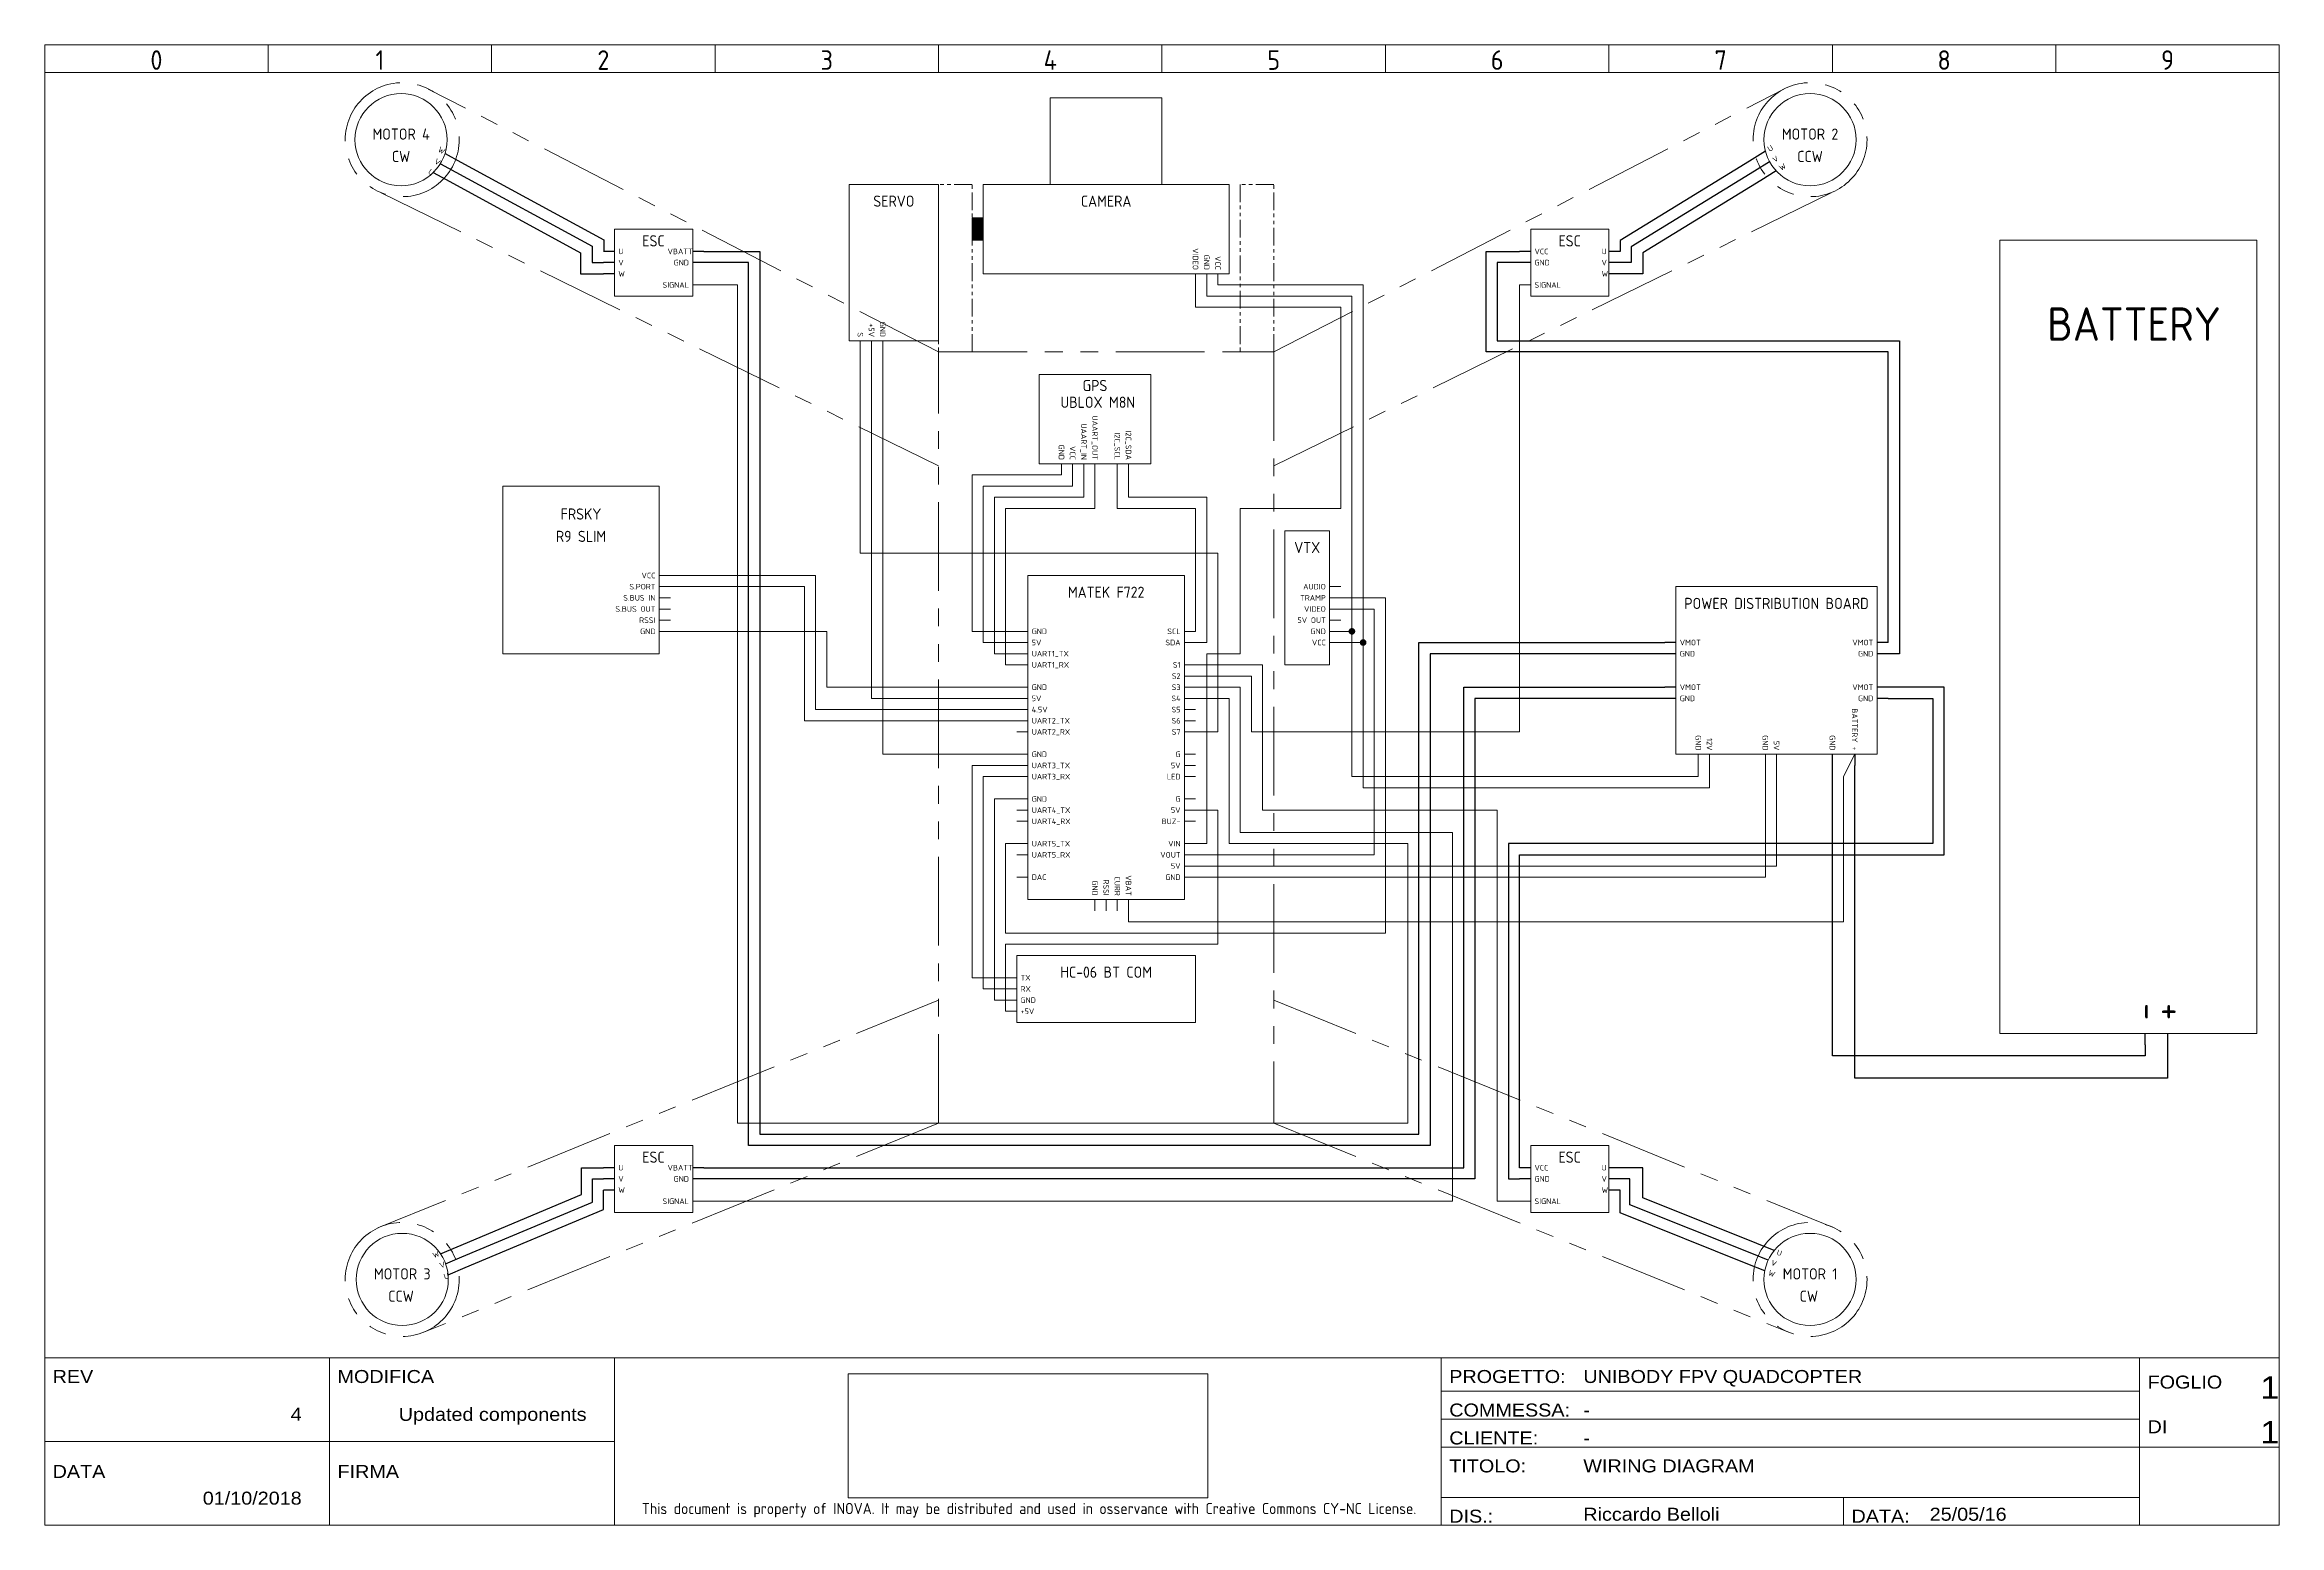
# Model space of a CAD drawing. Extents: x 10 to 410, y 10 to 275.
import ezdxf
from ezdxf.enums import TextEntityAlignment as Align

# ---------------------------------------------------------------- set-up
doc = ezdxf.new("R2010")
doc.units = 0
doc.linetypes.add('PHANTOM2', pattern=[31.75, 15.875, -3.175, 3.175, -3.175, 3.175, -3.175])
doc.layers.get('0').update_dxf_attribs({"lineweight": 5})
for name, color, linetype, lineweight in [('AM_0', 7, 'Continuous', 5), ('CARTIGLIO', 7, 'Continuous', 5), ('COMPONENTI', 7, 'Continuous', 50), ('DESC_COMPONENTI', 1, 'Continuous', 5), ('FILI_POTENZA', 2, 'Continuous', 30), ('INDICE_COMPONENTI', 30, 'Continuous', 5), ('PIN_NAME', 6, 'Continuous', 5), ('TESTO', 7, 'Continuous', 50)]:
    doc.layers.add(name, color=color, linetype=linetype, lineweight=lineweight)
doc.styles.add('Caddy_arial', font='arial.ttf', dxfattribs={"width": 1.1})
doc.styles.get("Standard").update_dxf_attribs({"font": 'geniso.shx', "oblique": 15})
picture_1 = doc.add_image_def('image1.jpg', size_in_pixel=(3072, 1059))

# ---------------------------------------------------------------- blocks, each defined once
blk = doc.blocks.new('NAZE32_REV6')
for p, q in [((-2, -4), (-4, -4)), ((26, -4), (28, -4)), ((-2, -6), (-4, -6)), ((-4, -8), (-2, -8)), ((26, -6), (28, -6)), ((-4, -10), (-2, -10)), ((26, -10), (28, -10)), ((26, -12), (28, -12)), ((-2, -14), (-4, -14)), ((-2, -16), (-4, -16)), ((28, -14), (26, -14)), ((26, -16), (28, -16)), ((-2, -18), (-4, -18)), ((-2, -20), (-4, -20)), ((28, -18), (26, -18)), ((26, -20), (28, -20)), ((-2, -22), (-4, -22)), ((26, -22), (28, -22)), ((-2, -26), (-4, -26)), ((-2, -28), (-4, -28)), ((26, -26), (28, -26)), ((26, -28), (28, -28)), ((-2, -30), (-4, -30)), ((26, -30), (28, -30)), ((-2, -34), (-4, -34)), ((-2, -36), (-4, -36)), ((26, -34), (28, -34)), ((26, -36), (28, -36)), ((-2, -38), (-4, -38)), ((26, -38), (28, -38)), ((-2, -42), (-4, -42)), ((-2, -44), (-4, -44)), ((26, -42), (28, -42)), ((26, -44), (28, -44)), ((-2, -48), (-4, -48)), ((26, -46), (28, -46)), ((26, -48), (28, -48)), ((10, -52), (10, -54)), ((12, -54), (12, -52)), ((14, -54), (14, -52)), ((16, -54), (16, -52))]:
    blk.add_line(p, q)
at = {"layer": 'AM_0'}
for p, q in [((-2, -52), (-2, 6)), ((-2, 6), (26, 6)), ((26, 6), (26, -52)), ((26, -52), (-2, -52))]:
    blk.add_line(p, q, dxfattribs=at)
at = {"layer": 'COMPONENTI'}
blk.add_text('MATEK F722', height=2, dxfattribs=at).set_placement((12, 2), align=Align.CENTER)
at = {"layer": 'DESC_COMPONENTI', "style": 'Caddy_arial', "width": 1.1}
blk.add_attdef('DESC', text='', height=1, dxfattribs=at).set_placement((24.09, -50.5), align=Align.TOP_LEFT)
at = {"layer": 'PIN_NAME'}
for s, p in [(' GND', (-2, -4)), (' 5V', (-2, -6)), (' UART1_TX', (-2, -8)), (' UART1_RX', (-2, -10)), (' 5V', (-2, -16)), (' GND', (-2, -14)), (' 4.5V', (-2, -18)), (' UART2_TX', (-2, -20)), (' UART2_RX', (-2, -22)), (' GND', (-2, -26)), (' UART3_TX', (-2, -28)), (' UART3_RX', (-2, -30)), (' GND', (-2, -34)), (' UART4_TX', (-2, -36)), (' UART4_RX', (-2, -38)), (' UART5_TX', (-2, -42)), (' UART5_RX', (-2, -44)), (' DAC', (-2, -48))]:
    blk.add_text(s, height=1, dxfattribs=at).set_placement(p, align=Align.MIDDLE_LEFT)
for s, p in [('SCL ', (26, -4)), ('SDA ', (26, -6)), ('S2 ', (26, -12)), ('S1 ', (26, -10)), ('S4 ', (26, -16)), ('S3 ', (26, -14)), ('S5 ', (26, -18)), ('S6 ', (26, -20)), ('S7 ', (26, -22)), ('5V ', (26, -28)), ('G ', (26, -26)), ('LED ', (26, -30)), ('5V ', (26, -36)), ('G ', (26, -34)), ('BUZ- ', (26, -38)), ('VOUT ', (26, -44)), ('VIN ', (26, -42)), ('GND ', (26, -48)), ('5V ', (26, -46))]:
    blk.add_text(s, height=1, dxfattribs=at).set_placement(p, align=Align.MIDDLE_RIGHT)
for s, p in [('GND ', (10, -52)), ('RSSI ', (12, -52)), ('CURR ', (14, -52)), ('VBAT ', (16, -52))]:
    blk.add_text(s, height=1, rotation=270, dxfattribs=at).set_placement(p, align=Align.MIDDLE_RIGHT)
blk = doc.blocks.new('RX')
for p, q in [((28, -10), (26, -10)), ((26, -12), (28, -12)), ((28, -14), (26, -14)), ((26, -16), (28, -16)), ((26, -18), (28, -18)), ((28, -20), (26, -20))]:
    blk.add_line(p, q)
at = {"layer": 'AM_0'}
for p, q in [((-2, -24), (-2, 6)), ((-2, 6), (26, 6)), ((26, 6), (26, -24)), ((26, -24), (-2, -24))]:
    blk.add_line(p, q, dxfattribs=at)
at = {"layer": 'COMPONENTI'}
for s, p in [('FRSKY', (12, 0)), ('R9 SLIM', (12, -4))]:
    blk.add_text(s, height=2, dxfattribs=at).set_placement(p, align=Align.CENTER)
at = {"layer": 'DESC_COMPONENTI', "style": 'Caddy_arial', "width": 1.1}
blk.add_attdef('DESC', text='', height=1, dxfattribs=at).set_placement((24.09, -28.5), align=Align.TOP_LEFT)
at = {"layer": 'INDICE_COMPONENTI', "style": 'Caddy_arial', "width": 1.1}
blk.add_attdef('CODE', text='', height=1, dxfattribs=at).set_placement((24.09, -26.5), align=Align.TOP_LEFT)
at = {"layer": 'PIN_NAME'}
for s, p in [('S.PORT ', (26, -12)), ('VCC ', (26, -10)), ('S.BUS OUT ', (26, -16)), ('S.BUS IN ', (26, -14)), ('RSSI ', (26, -18)), ('GND ', (26, -20))]:
    blk.add_text(s, height=1, dxfattribs=at).set_placement(p, align=Align.MIDDLE_RIGHT)
blk = doc.blocks.new('MINIMOSD')
for p, q in [((4, 2), (2, 2)), ((2, 0), (4, 0)), ((2, -2), (4, -2)), ((4, -4), (2, -4))]:
    blk.add_line(p, q)
at = {"layer": 'AM_0'}
for p, q in [((4, -6), (4, 6)), ((4, 6), (36, 6)), ((36, 6), (36, -6)), ((36, -6), (4, -6))]:
    blk.add_line(p, q, dxfattribs=at)
at = {"layer": 'COMPONENTI'}
blk.add_text('HC-06 BT COM', height=2, dxfattribs=at).set_placement((20, 2), align=Align.CENTER)
at = {"layer": 'DESC_COMPONENTI', "style": 'Caddy_arial', "width": 1.1}
blk.add_attdef('DESC', text='', height=1, dxfattribs=at).set_placement((36, -14), align=Align.TOP_LEFT)
at = {"layer": 'INDICE_COMPONENTI', "style": 'Caddy_arial', "width": 1.1}
blk.add_attdef('CODE', text='', height=1, dxfattribs=at).set_placement((36, -12), align=Align.TOP_LEFT)
at = {"layer": 'PIN_NAME'}
for s, p in [(' TX ', (4, 2)), (' RX ', (4, 0)), (' +5V ', (4, -4)), (' GND ', (4, -2))]:
    blk.add_text(s, height=1, dxfattribs=at).set_placement(p, align=Align.MIDDLE_LEFT)
blk = doc.blocks.new('SERVO')
for p, q in [((0, 0), (0, 2)), ((2, 0), (2, 2)), ((4, 0), (4, 2))]:
    blk.add_line(p, q)
at = {"ltscale": 0.2}
blk.add_lwpolyline([(14, 30), (-2, 30), (-2, 2), (14, 2)], close=True, dxfattribs=at)
at = {"layer": 'COMPONENTI'}
blk.add_text('SERVO', height=2, dxfattribs=at).set_placement((6, 26), align=Align.CENTER)
at = {"layer": 'PIN_NAME'}
for s, p in [('+5V ', (2, 2)), ('GND ', (4, 2)), ('S ', (0, 2))]:
    blk.add_text(s, height=1, rotation=270, dxfattribs=at).set_placement(p, align=Align.MIDDLE_RIGHT)
blk = doc.blocks.new('CAMERA')
for p, q in [((-4, 0), (-4, 2)), ((-2, 0), (-2, 2)), ((0, 0), (0, 2))]:
    blk.add_line(p, q)
for points in [[(-30, 18), (-10, 18), (-10, 33.5), (-30, 33.5)], [(-42, 18), (2, 18), (2, 2), (-42, 2)]]:
    blk.add_lwpolyline(points, close=True)
at = {"layer": 'COMPONENTI'}
blk.add_text('CAMERA', height=2, dxfattribs=at).set_placement((-20, 14), align=Align.CENTER)
at = {"layer": 'PIN_NAME'}
for s, p in [('VIDEO ', (-4, 2)), ('GND ', (-2, 2)), ('VCC ', (0, 2))]:
    blk.add_text(s, height=1, rotation=270, dxfattribs=at).set_placement(p, align=Align.MIDDLE_RIGHT)
blk = doc.blocks.new('VTX')
for p, q in [((36, -4), (38, -4)), ((38, -6), (36, -6)), ((36, -8), (38, -8)), ((36, -10), (38, -10)), ((36, -12), (38, -12)), ((36, -14), (38, -14))]:
    blk.add_line(p, q)
at = {"layer": 'AM_0'}
for p, q in [((28, -18), (28, 6)), ((28, 6), (36, 6)), ((36, 6), (36, -18)), ((36, -18), (28, -18))]:
    blk.add_line(p, q, dxfattribs=at)
at = {"layer": 'COMPONENTI'}
blk.add_text('VTX', height=2, dxfattribs=at).set_placement((32, 2), align=Align.CENTER)
at = {"layer": 'DESC_COMPONENTI', "style": 'Caddy_arial', "width": 1.1}
blk.add_attdef('DESC', text='', height=1, dxfattribs=at).set_placement((36, -22), align=Align.TOP_LEFT)
at = {"layer": 'INDICE_COMPONENTI', "style": 'Caddy_arial', "width": 1.1}
blk.add_attdef('CODE', text='', height=1, dxfattribs=at).set_placement((36, -19), align=Align.TOP_LEFT)
at = {"layer": 'PIN_NAME'}
for s, p in [('AUDIO ', (36, -4)), ('TRAMP ', (36, -6)), ('VIDEO ', (36, -8)), ('5V OUT ', (36, -10)), ('GND ', (36, -12)), ('VCC ', (36, -14))]:
    blk.add_text(s, height=1, dxfattribs=at).set_placement(p, align=Align.MIDDLE_RIGHT)
blk = doc.blocks.new('PDB')
for p, q in [((-22, 2), (-22, 0)), ((-20, 2), (-20, 0)), ((-10, 0), (-10, 2)), ((-8, 2), (-8, 0))]:
    blk.add_line(p, q)
blk.add_lwpolyline([(-26, 32), (10, 32), (10, 2), (-26, 2)], close=True)
at = {"layer": 'FILI_POTENZA', "color": 1}
for p, q in [((-26, 22), (-28, 22)), ((12, 22), (10, 22)), ((-26, 14), (-28, 14)), ((12, 14), (10, 14)), ((6, 2), (6, 0))]:
    blk.add_line(p, q, dxfattribs=at)
at = {"layer": 'FILI_POTENZA', "color": 7}
for p, q in [((-26, 20), (-28, 20)), ((12, 20), (10, 20)), ((-26, 12), (-28, 12)), ((12, 12), (10, 12)), ((2, 0), (2, 2))]:
    blk.add_line(p, q, dxfattribs=at)
at = {"layer": 'COMPONENTI'}
blk.add_text('POWER DISTRIBUTION BOARD', height=2, dxfattribs=at).set_placement((-8, 28), align=Align.CENTER)
at = {"layer": 'PIN_NAME'}
for s, p in [(' VMOT', (-26, 22)), (' GND', (-26, 20)), (' VMOT', (-26, 14)), (' GND', (-26, 12))]:
    blk.add_text(s, height=1, dxfattribs=at).set_placement(p, align=Align.MIDDLE_LEFT)
for s, p in [(' VMOT ', (10, 22)), (' GND ', (10, 20)), (' VMOT ', (10, 14)), (' GND ', (10, 12))]:
    blk.add_text(s, height=1, dxfattribs=at).set_placement(p, align=Align.MIDDLE_RIGHT)
for s, p in [('BATTERY + ', (6, 2)), ('GND ', (-22, 2)), ('12V ', (-20, 2)), ('GND ', (-10, 2)), ('GND ', (2, 2)), ('5V ', (-8, 2))]:
    blk.add_text(s, height=1, rotation=270, dxfattribs=at).set_placement(p, align=Align.MIDDLE_RIGHT)
blk = doc.blocks.new('ESC')
blk.add_line((-2, -6), (0, -6))
blk.add_lwpolyline([(-16, 4), (-2, 4), (-2, -8), (-16, -8)], close=True)
at = {"layer": 'FILI_POTENZA', "color": 7}
for p, q in [((-16, 0), (-18, 0)), ((-16, -2), (-18, -2)), ((-16, -4), (-18, -4)), ((0, -2), (-2, -2))]:
    blk.add_line(p, q, dxfattribs=at)
at = {"layer": 'FILI_POTENZA', "color": 1}
blk.add_line((0, 0), (-2, 0), dxfattribs=at)
at = {"layer": 'COMPONENTI'}
blk.add_text('ESC', height=2, dxfattribs=at).set_placement((-9.03, 0.89), align=Align.CENTER)
at = {"layer": 'PIN_NAME'}
for s, p in [(' U', (-16, 0)), (' V', (-16, -2)), (' W', (-16, -4))]:
    blk.add_text(s, height=1, dxfattribs=at).set_placement(p, align=Align.MIDDLE_LEFT)
for s, p in [('VBATT', (-2, 0)), (' GND ', (-2, -2)), ('SIGNAL ', (-2, -6))]:
    blk.add_text(s, height=1, dxfattribs=at).set_placement(p, align=Align.MIDDLE_RIGHT)
blk = doc.blocks.new('ESC_MI')
blk.add_line((-18, -6), (-16, -6))
blk.add_lwpolyline([(-16, 4), (-2, 4), (-2, -8), (-16, -8)], close=True)
at = {"layer": 'FILI_POTENZA', "color": 1}
blk.add_line((-16, 0), (-18, 0), dxfattribs=at)
at = {"layer": 'FILI_POTENZA', "color": 7}
for p, q in [((0, 0), (-2, 0)), ((-16, -2), (-18, -2)), ((0, -2), (-2, -2)), ((0, -4), (-2, -4))]:
    blk.add_line(p, q, dxfattribs=at)
at = {"layer": 'COMPONENTI'}
blk.add_text('ESC', height=2, dxfattribs=at).set_placement((-9.03, 0.89), align=Align.CENTER)
at = {"layer": 'PIN_NAME'}
for s, p in [(' VCC ', (-16, 0)), (' U', (-4, 0)), (' GND ', (-16, -2)), (' V', (-4, -2)), (' W', (-4, -4)), (' SIGNAL ', (-16, -6))]:
    blk.add_text(s, height=1, dxfattribs=at).set_placement(p, align=Align.MIDDLE_LEFT)
blk = doc.blocks.new('GPS')
for p, q in [((4, -26), (4, -24)), ((6, -24), (6, -26)), ((8, -26), (8, -24)), ((10, -26), (10, -24)), ((14, -26), (14, -24)), ((16, -26), (16, -24))]:
    blk.add_line(p, q)
at = {"layer": 'AM_0'}
for p, q in [((0, -24), (0, -8)), ((0, -8), (20, -8)), ((20, -8), (20, -24)), ((20, -24), (0, -24))]:
    blk.add_line(p, q, dxfattribs=at)
at = {"layer": 'COMPONENTI'}
for s, p in [('UBLOX M8N', (10.5, -14)), ('GPS', (10, -11))]:
    blk.add_text(s, height=2, dxfattribs=at).set_placement(p, align=Align.CENTER)
at = {"layer": 'DESC_COMPONENTI', "style": 'Caddy_arial', "width": 1.1}
blk.add_attdef('DESC', text='', height=1, dxfattribs=at).set_placement((24.09, -28.5), align=Align.TOP_LEFT)
at = {"layer": 'INDICE_COMPONENTI', "style": 'Caddy_arial', "width": 1.1}
blk.add_attdef('CODE', text='', height=1, dxfattribs=at).set_placement((24.09, -26.5), align=Align.TOP_LEFT)
at = {"layer": 'PIN_NAME'}
for s, p in [('UAART_IN ', (8, -24)), ('UAART_OUT ', (10, -24)), ('I2C_SCL ', (14, -24)), ('I2C_SDA ', (16, -24)), ('GND ', (4, -24)), ('VCC ', (6, -24))]:
    blk.add_text(s, height=1, rotation=270, dxfattribs=at).set_placement(p, align=Align.MIDDLE_RIGHT)

msp = doc.modelspace()

# ---------------------------------------------------------------- hatches: boundary and pattern name
h = msp.add_hatch(color=256)
h.dxf.hatch_style = 1
h.paths.add_polyline_path([(178, 244), (176, 244), (176, 240), (178, 240)])
h = msp.add_hatch(color=5)
edge = h.paths.add_edge_path()
edge.add_arc((244, 170), 0.6, 0, 360)
h = msp.add_hatch(color=1)
edge = h.paths.add_edge_path()
edge.add_arc((246, 168), 0.6, 0, 360)

# ---------------------------------------------------------------- linework, layer by layer
at = {"color": 7, "linetype": 'PHANTOM2'}
for p, q in [((170, 220), (78.67, 267.07)), ((230, 220), (321.33, 267.07)), ((170, 199.6), (69.51, 248.84)), ((230, 199.6), (330.49, 248.84)), ((170, 104), (69.66, 63.23)), ((230, 104), (330.34, 63.23)), ((170, 82), (77.84, 44.55)), ((230, 82), (322.16, 44.55))]:
    msp.add_line(p, q, dxfattribs=at)
at = {"color": 40}
for p, q in [((134, 232), (128, 232)), ((134, 82), (134, 232)), ((274, 152), (274, 232)), ((156, 184), (156, 220)), ((220, 184), (156, 184)), ((220, 152), (220, 184)), ((216, 164), (228, 164)), ((228, 138), (228, 164)), ((216, 162), (226, 162)), ((216, 160), (224, 160)), ((224, 160), (224, 134)), ((226, 162), (226, 152)), ((216, 158), (222, 158)), ((222, 158), (222, 132)), ((216, 152), (220, 152)), ((226, 152), (274, 152)), ((270, 138), (228, 138)), ((270, 68), (270, 138)), ((222, 132), (254, 132)), ((262, 134), (224, 134)), ((254, 132), (254, 82)), ((262, 68), (262, 134)), ((140, 82), (134, 82)), ((254, 82), (140, 82)), ((128, 68), (262, 68)), ((274, 68), (270, 68))]:
    msp.add_line(p, q, dxfattribs=at)
at = {"color": 231}
for p, q in [((216, 228), (216, 232)), ((242, 228), (216, 228)), ((242, 192), (242, 228)), ((224, 166), (224, 192)), ((224, 192), (242, 192)), ((248, 174), (242, 174)), ((248, 174), (248, 130)), ((218, 166), (224, 166)), ((218, 132), (218, 166)), ((216, 132), (218, 132)), ((216, 130), (248, 130))]:
    msp.add_line(p, q, dxfattribs=at)
at = {"color": 5}
for p, q in [((218, 232), (218, 230)), ((218, 230), (244, 230)), ((244, 230), (244, 178)), ((160, 148), (160, 220)), ((192, 198), (176, 198)), ((176, 198), (176, 170)), ((244, 178), (244, 144)), ((122, 170), (150, 170)), ((150, 170), (150, 160)), ((184, 170), (176, 170)), ((242, 170), (244, 170)), ((150, 160), (184, 160)), ((184, 148), (160, 148)), ((306, 144), (244, 144)), ((306, 146), (306, 144)), ((318, 146), (318, 126)), ((180, 104), (180, 140)), ((180, 140), (184, 140)), ((216, 126), (318, 126)), ((182, 104), (180, 104))]:
    msp.add_line(p, q, dxfattribs=at)
at = {"color": 1}
for p, q in [((220, 232), (246, 232)), ((246, 232), (246, 180)), ((158, 220), (158, 158)), ((178, 168), (178, 196)), ((178, 196), (194, 196)), ((194, 196), (194, 198)), ((148, 180), (122, 180)), ((148, 156), (148, 180)), ((246, 142), (246, 180)), ((184, 168), (178, 168)), ((246, 168), (240, 168)), ((184, 156), (148, 156)), ((158, 158), (184, 158)), ((334, 148), (332, 144)), ((308, 146), (308, 142)), ((320, 146), (320, 128)), ((332, 144), (332, 118)), ((308, 142), (246, 142)), ((220, 138), (216, 138)), ((220, 114), (220, 138)), ((216, 128), (320, 128)), ((204, 120), (204, 118)), ((204, 118), (332, 118)), ((182, 102), (182, 114)), ((182, 114), (220, 114))]:
    msp.add_line(p, q, dxfattribs=at)
at = {"color": 3}
for p, q in [((196, 194), (196, 198)), ((180, 166), (180, 194)), ((180, 194), (196, 194)), ((122, 178), (146, 178)), ((146, 178), (146, 154)), ((242, 176), (250, 176)), ((250, 176), (250, 116)), ((184, 166), (180, 166)), ((146, 154), (184, 154)), ((176, 108), (176, 146)), ((176, 146), (184, 146)), ((184, 132), (182, 132)), ((182, 132), (182, 116)), ((182, 116), (250, 116)), ((182, 108), (176, 108))]:
    msp.add_line(p, q, dxfattribs=at)
at = {"color": 2}
for p, q in [((198, 198), (198, 192)), ((198, 192), (182, 192)), ((182, 192), (182, 164)), ((182, 164), (184, 164)), ((178, 106), (178, 144)), ((178, 144), (184, 144)), ((182, 106), (178, 106))]:
    msp.add_line(p, q, dxfattribs=at)
at = {"color": 6}
for p, q in [((202, 198), (202, 192)), ((202, 192), (216, 192)), ((216, 192), (216, 170))]:
    msp.add_line(p, q, dxfattribs=at)
at = {"color": 4}
for p, q in [((204, 194), (204, 198)), ((218, 194), (204, 194)), ((218, 168), (218, 194)), ((216, 168), (218, 168))]:
    msp.add_line(p, q, dxfattribs=at)
at = {"color": 7, "linetype": 'PHANTOM2', "ltscale": 0.2}
for points in [[(170, 220), (176, 220), (176, 250), (170, 250)], [(224, 220), (230, 220), (230, 250), (224, 250)]]:
    msp.add_lwpolyline(points, close=True, dxfattribs=at)
for points in [[(176, 240), (178, 240), (178, 244), (176, 244)], [(360, 240), (406, 240), (406, 98), (360, 98)]]:
    msp.add_lwpolyline(points, close=True)
at = {"color": 7, "linetype": 'PHANTOM2'}
msp.add_lwpolyline([(170, 220), (230, 220), (230, 82), (170, 82)], close=True, dxfattribs=at)
for centre in [(74, 258), (326, 258), (74, 54), (326, 54)]:
    msp.add_circle(centre, 10.2, dxfattribs=at)
for centre in [(73.79, 258), (326, 258), (74, 54), (326, 54)]:
    msp.add_circle(centre, 8.25)
at = {"layer": 'CARTIGLIO'}
for p, q in [((10, 10, 1), (10, 275, 1)), ((10, 275, 1), (410, 275, 1)), ((50, 270, 1), (50, 275, 1)), ((90, 270, 1), (90, 275, 1)), ((130, 270, 1), (130, 275, 1)), ((170, 270, 1), (170, 275, 1)), ((210, 275, 1), (210, 270, 1)), ((250, 275, 1), (250, 270, 1)), ((290, 275, 1), (290, 270, 1)), ((330, 275, 1), (330, 270, 1)), ((370, 275, 1), (370, 270, 1)), ((410, 275, 1), (410, 10, 1)), ((10, 270, 1), (410, 270, 1)), ((10, 40, 1), (410, 40, 1)), ((61, 40, 1), (61, 10, 1)), ((112, 10, 1), (112, 40, 1)), ((260, 40, 1), (260, 10, 1)), ((385, 40, 1), (385, 10, 1)), ((260, 34, 1), (385, 34, 1)), ((260, 29, 1), (385, 29, 1)), ((10, 25, 1), (112, 25, 1)), ((260, 24, 1), (410, 24, 1)), ((260, 15, 1), (385, 15, 1)), ((332, 15, 1), (332, 10, 1)), ((410, 10, 1), (10, 10, 1))]:
    msp.add_line(p, q, dxfattribs=at)
at = {"layer": 'FILI_POTENZA', "color": 7}
for p, q in [((79.56, 252.11), (82.51, 250.51)), ((80.83, 253.7), (83.62, 252.18)), ((81.66, 255.52), (84.51, 253.97)), ((83.62, 252.18), (107.98, 238.92)), ((84.51, 253.97), (110.06, 240.06)), ((315.16, 254.18), (292, 239.95)), ((316.06, 252.38), (294.01, 238.83)), ((318.02, 255.93), (315.16, 254.18)), ((318.76, 254.04), (316.06, 252.38)), ((319.93, 252.41), (317.17, 250.72)), ((82.51, 250.51), (105.93, 237.75)), ((317.17, 250.72), (296.06, 237.75)), ((110.06, 240.06), (110.06, 238)), ((105.93, 237.75), (105.93, 234)), ((107.98, 238.92), (107.98, 236)), ((107.98, 236), (110, 236)), ((292, 239.95), (292, 238)), ((294.01, 236), (292, 236)), ((294.01, 238.83), (294.01, 236)), ((296.06, 237.75), (296.06, 234)), ((105.93, 234), (110, 234)), ((296.06, 234), (292, 234)), ((386, 96), (386, 98)), ((106.08, 69.19), (106.08, 74)), ((106.08, 74), (110, 74)), ((108.06, 67.85), (108.06, 72)), ((108.06, 72), (110, 72)), ((296.08, 74), (292, 74)), ((293.77, 72), (292, 72)), ((293.77, 67.38), (293.77, 72)), ((296.08, 68.61), (296.08, 74)), ((83.84, 59.85), (106.08, 69.19)), ((110.01, 66.5), (110.01, 70)), ((291.99, 65.94), (291.99, 70)), ((316.47, 60.43), (296.08, 68.61)), ((84.68, 58.03), (108.06, 67.85)), ((85.29, 56.12), (110.01, 66.5)), ((314.89, 56.75), (291.99, 65.94)), ((315.57, 58.64), (293.77, 67.38)), ((319.58, 59.18), (316.47, 60.43)), ((80.85, 58.59), (83.84, 59.85)), ((81.75, 56.8), (84.68, 58.03)), ((82.2, 54.82), (85.29, 56.12)), ((317.9, 55.54), (314.89, 56.75)), ((318.51, 57.45), (315.57, 58.64))]:
    msp.add_line(p, q, dxfattribs=at)
at = {"layer": 'FILI_POTENZA', "color": 1}
for p, q in [((128, 238), (138, 238)), ((138, 238), (138, 80)), ((268, 238), (274, 238)), ((268, 220), (268, 238)), ((340, 220), (268, 220)), ((340, 168), (340, 220)), ((256, 80), (256, 168)), ((256, 168), (300, 168)), ((264, 74), (264, 160)), ((264, 160), (300, 160)), ((350, 160), (340, 160)), ((350, 130), (350, 160)), ((334, 90), (334, 146)), ((274, 74), (274, 130)), ((274, 130), (350, 130)), ((390, 98), (390, 96)), ((390, 96), (390, 90)), ((390, 90), (334, 90)), ((138, 80), (256, 80)), ((128, 74), (264, 74))]:
    msp.add_line(p, q, dxfattribs=at)
at = {"layer": 'FILI_POTENZA', "color": 5}
for p, q in [((136, 236), (128, 236)), ((136, 78), (136, 236)), ((274, 236), (270, 236)), ((270, 236), (270, 222)), ((270, 222), (342, 222)), ((342, 222), (342, 166)), ((300, 166), (258, 166)), ((258, 166), (258, 78)), ((342, 166), (340, 166)), ((300, 158), (266, 158)), ((266, 158), (266, 72)), ((340, 158), (348, 158)), ((348, 158), (348, 132)), ((330, 94), (330, 146)), ((348, 132), (272, 132)), ((272, 132), (272, 72)), ((386, 96), (386, 94)), ((386, 94), (330, 94)), ((258, 78), (136, 78)), ((266, 72), (128, 72)), ((272, 72), (274, 72))]:
    msp.add_line(p, q, dxfattribs=at)

# ---------------------------------------------------------------- block references
for name, p in [('CAMERA', (220, 232)), ('SERVO', (156, 220)), ('ESC', (128, 238)), ('ESC_MI', (292, 238)), ('GPS', (188, 224)), ('RX', (94, 190)), ('VTX', (204, 182)), ('PDB', (328, 146)), ('MINIMOSD', (180, 106)), ('ESC', (128, 74)), ('ESC_MI', (292, 74))]:
    msp.add_blockref(name, p)
at = {"color": 4}
msp.add_blockref('NAZE32_REV6', (188, 174), dxfattribs=at)

# ---------------------------------------------------------------- texts
at = {"layer": 'CARTIGLIO'}
for s, height, p in [('0', 3.5, (30, 270.5, 1)), ('1', 3.5, (70, 270.5, 1)), ('2', 3.5, (110, 270.5, 1)), ('3', 3.5, (150, 270.5, 1)), ('4', 3.5, (190, 270.5, 1)), ('5', 3.5, (230, 270.5, 1)), ('6', 3.5, (270, 270.5, 1)), ('7', 3.5, (310, 270.5, 1)), ('8', 3.5, (350, 270.5, 1)), ('9', 3.5, (390, 270.5, 1)), ('This document is property of INOVA. It may be distributed and used in osservance with Creative Commons CY-NC License.', 2, (186.2, 12, 1))]:
    msp.add_text(s, height=height, dxfattribs=at).set_placement(p, align=Align.CENTER)
at = {"layer": 'CARTIGLIO', "style": 'Caddy_arial', "width": 1.089}
for s, p in [('REV', (11.42, 35.47, 1)), ('MODIFICA', (62.42, 35.47, 1)), ('PROGETTO:', (261.42, 35.47, 1)), ('FOGLIO', (386.42, 34.47, 1)), ('COMMESSA:', (261.42, 29.47, 1)), ('DI', (386.42, 26.47, 1)), ('CLIENTE:', (261.42, 24.47, 1)), ('DATA', (11.42, 18.47, 1)), ('FIRMA', (62.42, 18.47, 1)), ('TITOLO:', (261.42, 19.47, 1)), ('DIS.:', (261.42, 10.47, 1)), ('DATA:', (333.42, 10.47, 1))]:
    msp.add_text(s, height=2.325, dxfattribs=at).set_placement(p)
at = {"layer": 'COMPONENTI'}
for s, height, p in [('MOTOR 4', 2, (73.79, 258)), ('MOTOR 2', 2, (326, 258)), ('CW', 2, (73.79, 254)), ('CCW', 2, (326, 254)), ('BATTERY', 6, (384, 222)), ('MOTOR 3', 2, (74, 54)), ('MOTOR 1', 2, (326, 54)), ('CCW', 2, (73.79, 50)), ('CW', 2, (325.79, 50))]:
    msp.add_text(s, height=height, dxfattribs=at).set_placement(p, align=Align.CENTER)
at = {"layer": 'PIN_NAME'}
for s, rotation, p in [(' W', 330.6629, (79.95, 256.69)), (' U', 31.5676, (317.93, 255.85)), (' U', 325.2009, (78.25, 252.84)), (' V', 328.5037, (79.32, 254.63)), (' V', 31.5676, (318.82, 253.92)), (' W', 31.5676, (319.98, 252.47)), (' W', 22.0089, (78.87, 57.99)), (' V', 19.8497, (80.08, 56.21)), (' V', 338.1399, (318.45, 57.34)), (' U', 338.1399, (319.46, 59.2)), (' U', 16.5469, (80.81, 54.25)), (' W', 338.1399, (317.97, 55.54))]:
    msp.add_text(s, height=1, rotation=rotation, dxfattribs=at).set_placement(p, align=Align.MIDDLE_LEFT)
for s, p in [('- ', (386.74, 97.54)), ('+ ', (390.74, 97.54))]:
    msp.add_text(s, height=5, rotation=270, dxfattribs=at).set_placement(p, align=Align.MIDDLE_RIGHT)
at = {"layer": 'TESTO', "style": 'Caddy_arial', "width": 1.089}
for s, height, p in [('UNIBODY FPV QUADCOPTER', 2.325, (285.42, 35.47, 1)), ('-', 2.33, (285.42, 29.47, 1)), ('-', 2.33, (285.42, 24.47, 1)), ('WIRING DIAGRAM', 2.325, (285.42, 19.47, 1)), ('Riccardo Belloli', 2.325, (285.42, 10.82, 1)), ('25/05/16', 2.325, (347.42, 10.82, 1))]:
    msp.add_text(s, height=height, dxfattribs=at).set_placement(p)
for p in [(410, 32.67, 1), (410, 24.67, 1)]:
    msp.add_text('1', height=3.99, dxfattribs=at).set_placement(p, align=Align.RIGHT)
for s, height, p in [('4', 2.33, (56, 28)), ('Updated components', 2.325, (107, 28)), ('01/10/2018', 2.325, (56, 13))]:
    msp.add_text(s, height=height, dxfattribs=at).set_placement(p, align=Align.BOTTOM_RIGHT)

# ---------------------------------------------------------------- pictures from other files: only their frames are drawn
at = {"layer": 'CARTIGLIO'}
image = msp.add_image(picture_1, insert=(153.81, 14.91, 1), size_in_units=(64.37, 22.19), dxfattribs=at)
image.dxf.flags = 7

doc.saveas('drawing.dxf')
